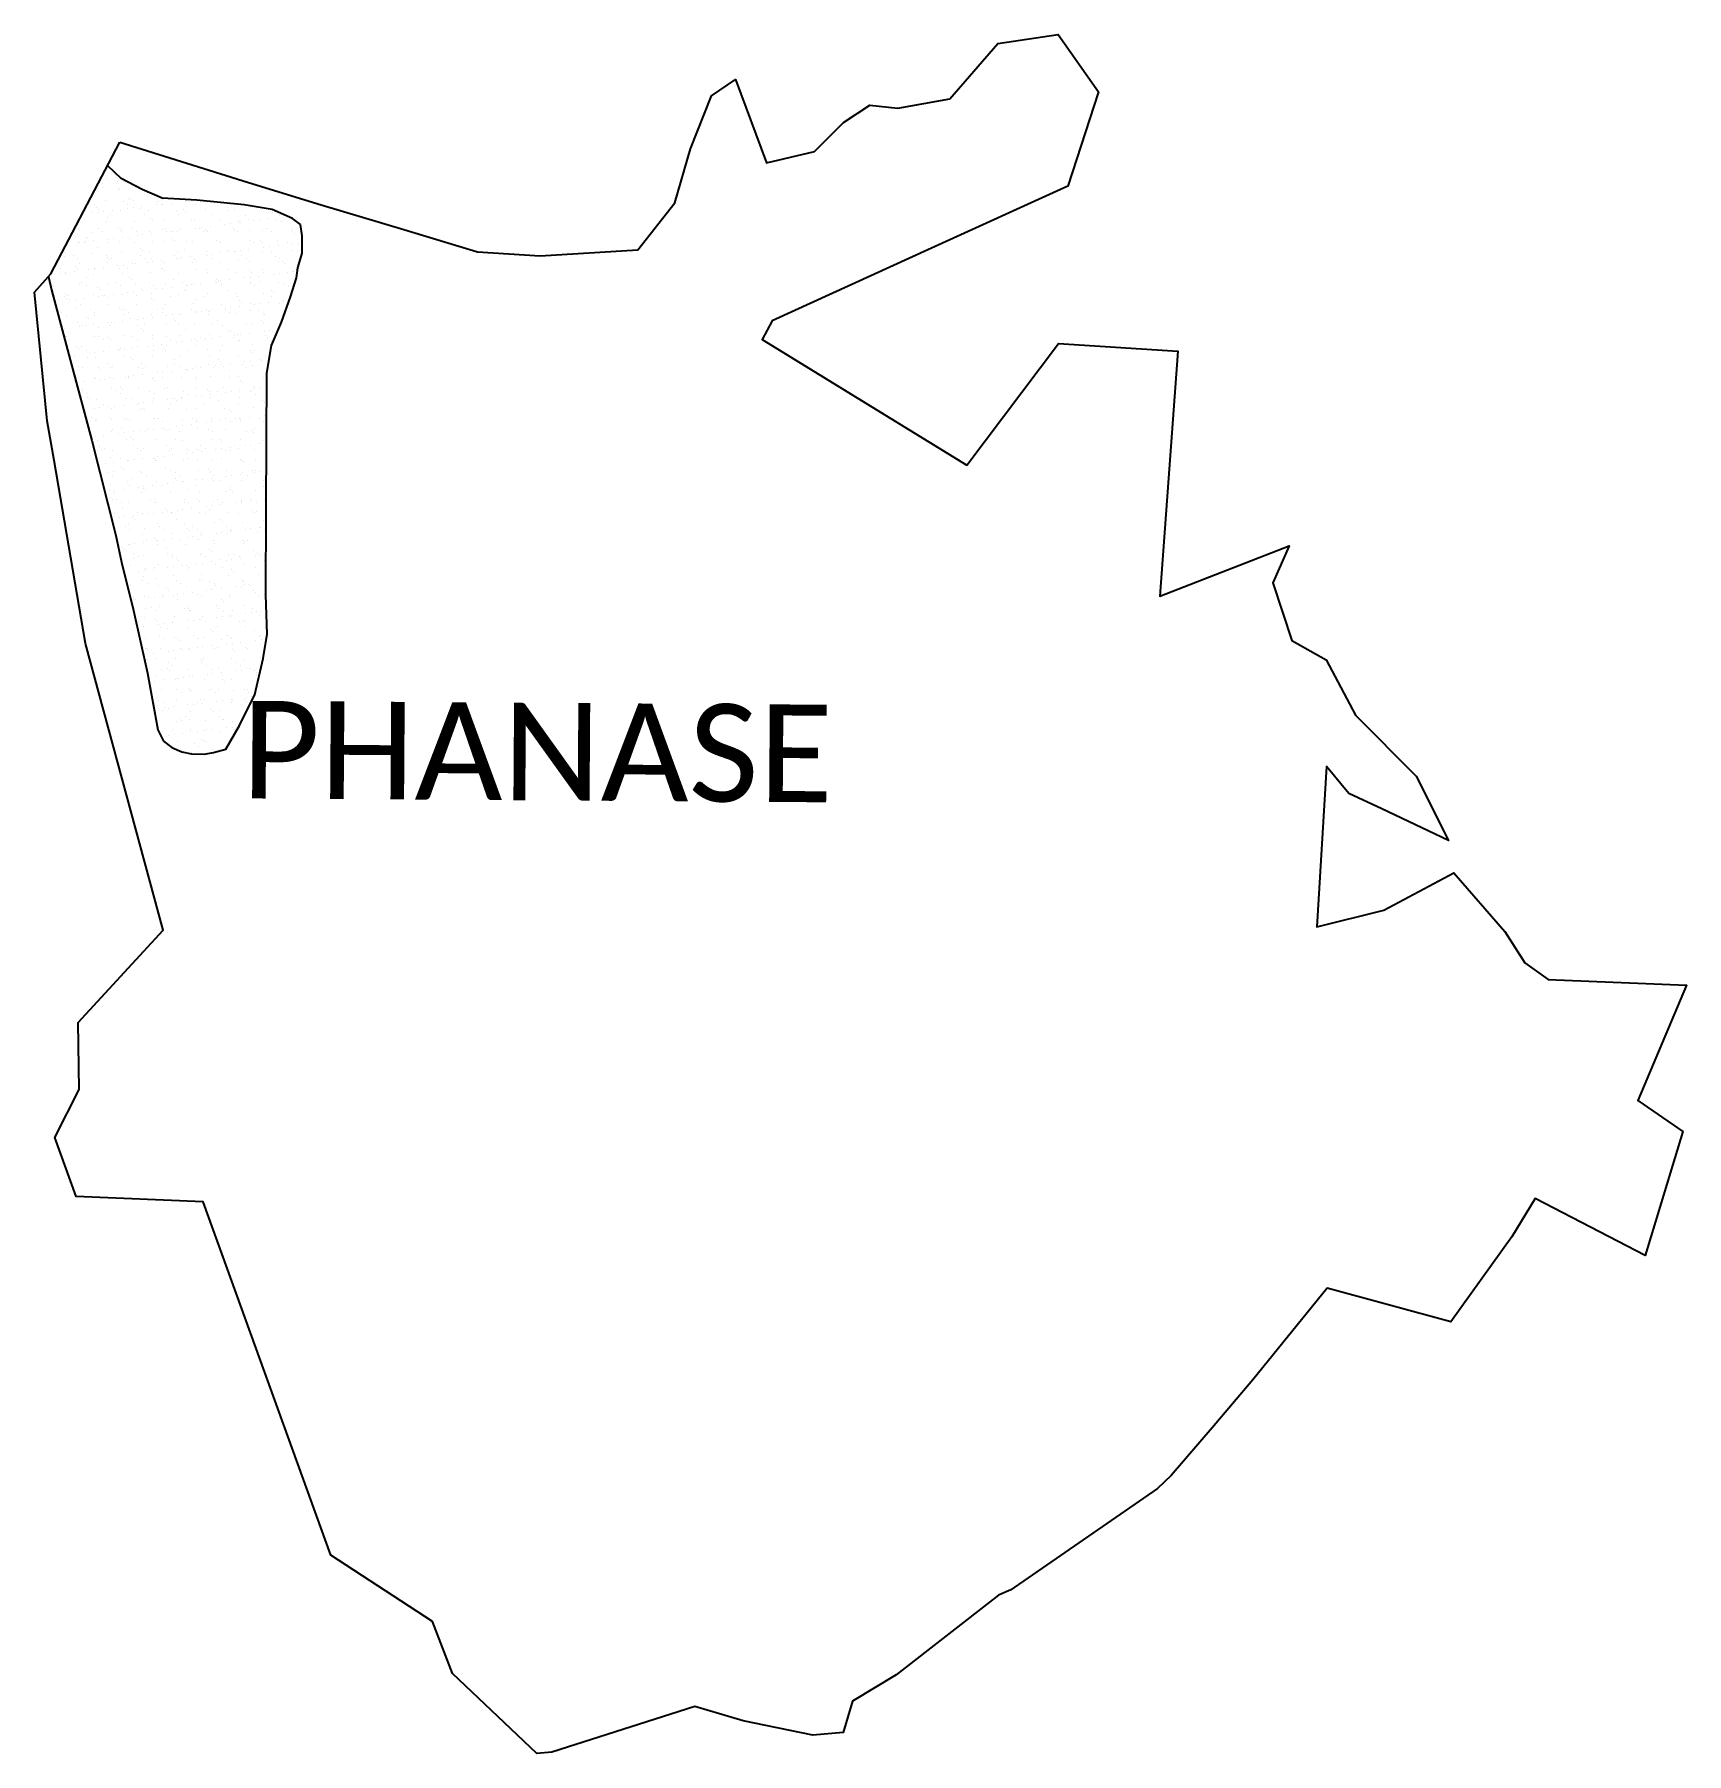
# Model space of a CAD drawing. Header units: metres. Extents: x 324603 to 327658, y 1815493 to 1818672.
import ezdxf

# ---------------------------------------------------------------- set-up
doc = ezdxf.new("R2010")
doc.units = ezdxf.units.M
doc.layers.add('SAND DUNES', color=42, linetype='Continuous')
doc.layers.add('VILLAGE NAME', color=250, linetype='Continuous')

msp = doc.modelspace()

# ---------------------------------------------------------------- texts
at = {"layer": 'VILLAGE NAME', "insert": (324987, 1817439.8), "char_height": 180.345, "attachment_point": 1, "rotation": 359.6139}
msp.add_mtext_dynamic_manual_height_columns('{\\fCalibri|b0|i0|c0|p34;PHANASE}', width=1779.605, gutter_width=901.7, heights=[0], dxfattribs=at)
msp.add_mtext_dynamic_manual_height_columns('{\\fCalibri|b0|i0|c0|p34;PHANASE}', width=1779.605, gutter_width=901.7, heights=[0], dxfattribs=at)

# ---------------------------------------------------------------- linework, layer by layer
at = {"color": 3}
msp.add_lwpolyline([(324761.1, 1818472.8), (324999.2, 1818398.2), (325133.7, 1818357), (325286.2, 1818311.1), (325422.9, 1818269.9), (325538.3, 1818262.7), (325719.3, 1818273.7), (325787.5, 1818360.6), (325816.3, 1818460.4), (325855.6, 1818558.3), (325899.4, 1818588.5), (325957.3, 1818434.2), (326045.6, 1818455.3), (326099.3, 1818508.8), (326147.9, 1818541.2), (326199.8, 1818535.3), (326296.2, 1818552.9), (326384.9, 1818655.1), (326496.2, 1818671.8), (326570.7, 1818565.5), (326514.1, 1818391.4), (326262.3, 1818276.7), (325967.6, 1818142.5), (325949, 1818107.8), (326327.6, 1817875.2), (326496.6, 1818100.5), (326717.8, 1818086.4), (326684.3, 1817633.5), (326923.2, 1817726.4), (326893.1, 1817657.9), (326928.2, 1817551.4), (326991.9, 1817515.6), (327045.9, 1817413.2), (327158.4, 1817300.3), (327217.7, 1817181.8), (327094.5, 1817239.9), (327033.9, 1817268.6), (326992.5, 1817318.4), (326974.2, 1817022.1), (327098.1, 1817052.7), (327227.5, 1817122), (327322.1, 1817013.2), (327358.8, 1816955.1), (327402, 1816924.8), (327658.2, 1816914.1), (327568.2, 1816700.7), (327651.2, 1816643.8), (327581.6, 1816414.5), (327378.4, 1816520), (327334.8, 1816449.1), (327222.3, 1816291.6), (326993.6, 1816354.1), (326856.1, 1816184.2), (326780.7, 1816095.9), (326705.2, 1816007.6), (326679.6, 1815983.8), (326414.9, 1815800.4), (326408.7, 1815796.1), (326385.9, 1815786.2), (326196.6, 1815639.2), (326116.3, 1815590.2), (326098.5, 1815532.3), (326042.9, 1815527.5), (325914.1, 1815554.2), (325824.7, 1815580.4), (325560, 1815496.1), (325532.2, 1815493.4), (325376.2, 1815641.6), (325339.2, 1815738), (325151.2, 1815860.1), (324915.6, 1816513.8), (324680.7, 1816523.5), (324641.2, 1816632.2), (324686.1, 1816721), (324684.3, 1816845), (324841.4, 1817015.8), (324697.7, 1817546), (324639.7, 1817883.8), (324627, 1817957.4), (324603.4, 1818195), (324634, 1818228.9), (324761.1, 1818472.8)], dxfattribs=at)
at = {"layer": 'SAND DUNES'}
for p, q in [((324739, 1818429), (324738.5, 1818429.4)), ((324764.1, 1818405.2), (324739, 1818429)), ((324802.7, 1818384.9), (324764.1, 1818405.2)), ((324839.7, 1818369.3), (324802.7, 1818384.9)), ((324904, 1818365.2), (324839.7, 1818369.3)), ((324991.4, 1818356.6), (324904, 1818365.2)), ((325042.8, 1818348.3), (324991.4, 1818356.6)), ((325080.8, 1818331.5), (325042.8, 1818348.3)), ((325095.4, 1818320.6), (325080.8, 1818331.5)), ((325098.5, 1818299.4), (325095.4, 1818320.6)), ((325098.3, 1818267.2), (325098.5, 1818299.4)), ((325090.7, 1818240.4), (325098.3, 1818267.2)), ((324629.5, 1818223.9), (324635, 1818199.6)), ((325088.1, 1818221.7), (325090.7, 1818240.4)), ((324635, 1818199.6), (324669.7, 1818070.1)), ((325077.1, 1818186.4), (325088.1, 1818221.7)), ((325060.5, 1818140.1), (325077.1, 1818186.4)), ((325041.9, 1818096.8), (325060.5, 1818140.1)), ((325033, 1818045.5), (325041.9, 1818096.8)), ((324669.7, 1818070.1), (324709.8, 1817921.1)), ((325032, 1817793.4), (325033, 1818045.5)), ((324709.8, 1817921.1), (324754.1, 1817745.6)), ((325031.5, 1817635.7), (325032, 1817793.4)), ((324754.1, 1817745.6), (324764.4, 1817695.9)), ((324764.4, 1817695.9), (324786.5, 1817606.9)), ((325033.9, 1817563), (325031.5, 1817635.7)), ((324786.5, 1817606.9), (324812.4, 1817491.2)), ((325026.3, 1817517.9), (325033.9, 1817563)), ((325010.9, 1817451.6), (325026.3, 1817517.9)), ((324812.4, 1817491.2), (324831.6, 1817386)), ((324982.8, 1817394.1), (325010.9, 1817451.6)), ((324831.6, 1817386), (324842, 1817364.9)), ((324842, 1817364.9), (324857.6, 1817353.3)), ((324957.1, 1817350.6), (324982.8, 1817394.1)), ((324857.6, 1817353.3), (324876, 1817345.3)), ((324876, 1817345.3), (324894.2, 1817342)), ((324894.2, 1817342), (324917.5, 1817340.9)), ((324917.5, 1817340.9), (324934.4, 1817344)), ((324934.4, 1817344), (324957.1, 1817350.6))]:
    msp.add_line(p, q, dxfattribs=at)
at = {"layer": 'SAND DUNES', "linetype": 'Continuous'}
for p, q in [((324728.5, 1818388.9), (324728.5, 1818388.9)), ((324730.2, 1818395.7), (324730.2, 1818395.7)), ((324734.7, 1818403.4), (324734.7, 1818403.4)), ((324737.1, 1818407.1), (324737.1, 1818407.1)), ((324740.8, 1818403.7), (324740.8, 1818403.7)), ((324752.2, 1818413.6), (324752.2, 1818413.6)), ((324757.4, 1818399.2), (324757.4, 1818399.2)), ((324758.1, 1818387.6), (324758.1, 1818387.6)), ((324760.6, 1818408.2), (324760.6, 1818408.2)), ((324761.6, 1818384.5), (324761.6, 1818384.5)), ((324767.8, 1818400.5), (324767.8, 1818400.5)), ((324790.8, 1818388.6), (324790.8, 1818388.6)), ((324705.7, 1818363.6), (324705.7, 1818363.6)), ((324714.1, 1818358.2), (324714.1, 1818358.2)), ((324717.7, 1818352.1), (324717.7, 1818352.1)), ((324735.7, 1818364.8), (324735.7, 1818364.8)), ((324768, 1818363.4), (324768, 1818363.4)), ((324776.4, 1818358), (324776.4, 1818358)), ((324777.9, 1818369.3), (324777.9, 1818369.3)), ((324781.6, 1818365.9), (324781.6, 1818365.9)), ((324786, 1818351), (324786, 1818351)), ((324786.9, 1818364.3), (324786.9, 1818364.3)), ((324802.3, 1818353.1), (324802.3, 1818353.1)), ((324829.5, 1818356.5), (324829.5, 1818356.5)), ((324830.3, 1818363.2), (324830.3, 1818363.2)), ((324838.7, 1818357.7), (324838.7, 1818357.7)), ((324839.9, 1818357.8), (324839.9, 1818357.8)), ((324840.9, 1818366), (324840.9, 1818366)), ((324856.2, 1818359.8), (324856.2, 1818359.8)), ((324859.1, 1818367.1), (324859.1, 1818367.1)), ((324883.3, 1818363.3), (324883.3, 1818363.3)), ((324892.6, 1818362.9), (324892.6, 1818362.9)), ((324893.8, 1818364.6), (324893.8, 1818364.6)), ((324901, 1818357.5), (324901, 1818357.5)), ((324963.3, 1818357.3), (324963.3, 1818357.3)), ((324694.5, 1818339.5), (324694.5, 1818339.5)), ((324708.7, 1818344.3), (324708.7, 1818344.3)), ((324721.3, 1818348.7), (324721.3, 1818348.7)), ((324721.7, 1818342.9), (324721.7, 1818342.9)), ((324732.1, 1818344.2), (324732.1, 1818344.2)), ((324736.8, 1818326.3), (324736.8, 1818326.3)), ((324738.6, 1818332.6), (324738.6, 1818332.6)), ((324744.4, 1818338.7), (324744.4, 1818338.7)), ((324748.4, 1818346.3), (324748.4, 1818346.3)), ((324762.7, 1818345.9), (324762.7, 1818345.9)), ((324775.6, 1818349.7), (324775.6, 1818349.7)), ((324787.9, 1818325.8), (324787.9, 1818325.8)), ((324798.9, 1818349.8), (324798.9, 1818349.8)), ((324806.7, 1818338.5), (324806.7, 1818338.5)), ((324815, 1818346.3), (324815, 1818346.3)), ((324818.7, 1818331.5), (324818.7, 1818331.5)), ((324822.3, 1818328.1), (324822.3, 1818328.1)), ((324842, 1818327.4), (324842, 1818327.4)), ((324866.2, 1818345.8), (324866.2, 1818345.8)), ((324869, 1818338.2), (324869, 1818338.2)), ((324878.9, 1818348.7), (324878.9, 1818348.7)), ((324882.6, 1818345.3), (324882.6, 1818345.3)), ((324894.3, 1818327.8), (324894.3, 1818327.8)), ((324899.9, 1818329.3), (324899.9, 1818329.3)), ((324920.2, 1818347.4), (324920.2, 1818347.4)), ((324931.2, 1818338), (324931.2, 1818338)), ((324945.5, 1818327.3), (324945.5, 1818327.3)), ((324955.4, 1818320.6), (324955.4, 1818320.6)), ((324960.1, 1818346.5), (324960.1, 1818346.5)), ((324965.8, 1818321.9), (324965.8, 1818321.9)), ((324972.6, 1818347.8), (324972.6, 1818347.8)), ((324979.9, 1818328.1), (324979.9, 1818328.1)), ((324982.1, 1818323.9), (324982.1, 1818323.9)), ((324983.6, 1818324.7), (324983.6, 1818324.7)), ((324993.5, 1818337.8), (324993.5, 1818337.8)), ((324999.5, 1818328.9), (324999.5, 1818328.9)), ((325009.2, 1818327.4), (325009.2, 1818327.4)), ((325019.7, 1818328.7), (325019.7, 1818328.7)), ((325023.7, 1818347.3), (325023.7, 1818347.3)), ((325035.9, 1818330.7), (325035.9, 1818330.7)), ((325040.1, 1818345.3), (325040.1, 1818345.3)), ((325043.8, 1818341.9), (325043.8, 1818341.9)), ((325051.9, 1818329.3), (325051.9, 1818329.3)), ((325055.8, 1818337.5), (325055.8, 1818337.5)), ((325061.1, 1818325.9), (325061.1, 1818325.9)), ((325063.1, 1818334.2), (325063.1, 1818334.2)), ((324685.5, 1818287.4), (324685.5, 1818287.4)), ((324686, 1818286.7), (324686, 1818286.7)), ((324696.4, 1818288), (324696.4, 1818288)), ((324698, 1818288.8), (324698, 1818288.8)), ((324698.2, 1818297.1), (324698.2, 1818297.1)), ((324701.9, 1818293.7), (324701.9, 1818293.7)), ((324709.7, 1818305.8), (324709.7, 1818305.8)), ((324712.7, 1818290), (324712.7, 1818290)), ((324721.6, 1818313.5), (324721.6, 1818313.5)), ((324730, 1818308.1), (324730, 1818308.1)), ((324737.8, 1818287.8), (324737.8, 1818287.8)), ((324739.9, 1818293.4), (324739.9, 1818293.4)), ((324750.3, 1818294.8), (324750.3, 1818294.8)), ((324758.4, 1818314.3), (324758.4, 1818314.3)), ((324760.3, 1818288.5), (324760.3, 1818288.5)), ((324762.1, 1818310.9), (324762.1, 1818310.9)), ((324763.7, 1818307.4), (324763.7, 1818307.4)), ((324766.6, 1818296.8), (324766.6, 1818296.8)), ((324779.4, 1818294.8), (324779.4, 1818294.8)), ((324783.9, 1818313.2), (324783.9, 1818313.2)), ((324789, 1818287.2), (324789, 1818287.2)), ((324792.3, 1818307.8), (324792.3, 1818307.8)), ((324793.7, 1818300.2), (324793.7, 1818300.2)), ((324804.2, 1818301.5), (324804.2, 1818301.5)), ((324816.1, 1818307.8), (324816.1, 1818307.8)), ((324820.4, 1818303.6), (324820.4, 1818303.6)), ((324822.5, 1818288.3), (324822.5, 1818288.3)), ((324839.6, 1818312), (324839.6, 1818312)), ((324843, 1818288.9), (324843, 1818288.9)), ((324846.2, 1818313), (324846.2, 1818313)), ((324847.6, 1818307), (324847.6, 1818307)), ((324854.6, 1818307.6), (324854.6, 1818307.6)), ((324858, 1818308.3), (324858, 1818308.3)), ((324859.4, 1818293.7), (324859.4, 1818293.7)), ((324863.1, 1818290.3), (324863.1, 1818290.3)), ((324867.2, 1818307.2), (324867.2, 1818307.2)), ((324874.3, 1818310.4), (324874.3, 1818310.4)), ((324884.8, 1818288.1), (324884.8, 1818288.1)), ((324895.4, 1818289.2), (324895.4, 1818289.2)), ((324901.5, 1818313.8), (324901.5, 1818313.8)), ((324908.5, 1818312.8), (324908.5, 1818312.8)), ((324911.9, 1818315.1), (324911.9, 1818315.1)), ((324916.9, 1818307.3), (324916.9, 1818307.3)), ((324919.7, 1818310.9), (324919.7, 1818310.9)), ((324921.3, 1818308.9), (324921.3, 1818308.9)), ((324923.3, 1818307.5), (324923.3, 1818307.5)), ((324928.2, 1818317.2), (324928.2, 1818317.2)), ((324940.6, 1818291.5), (324940.6, 1818291.5)), ((324946.5, 1818288.7), (324946.5, 1818288.7)), ((324947.1, 1818287.8), (324947.1, 1818287.8)), ((324970.7, 1818312.5), (324970.7, 1818312.5)), ((324973.6, 1818309.3), (324973.6, 1818309.3)), ((324979.1, 1818307.1), (324979.1, 1818307.1)), ((325000.6, 1818290.4), (325000.6, 1818290.4)), ((325000.9, 1818308.7), (325000.9, 1818308.7)), ((325009.4, 1818287.6), (325009.4, 1818287.6)), ((325020.7, 1818290.3), (325020.7, 1818290.3)), ((325024.3, 1818286.9), (325024.3, 1818286.9)), ((325024.8, 1818308.7), (325024.8, 1818308.7)), ((325033, 1818312.3), (325033, 1818312.3)), ((325041.4, 1818306.9), (325041.4, 1818306.9)), ((325052.9, 1818290.7), (325052.9, 1818290.7)), ((325071.7, 1818287.3), (325071.7, 1818287.3)), ((325078.8, 1818310.4), (325078.8, 1818310.4)), ((325080.9, 1818307.5), (325080.9, 1818307.5)), ((325084.6, 1818304.1), (325084.6, 1818304.1)), ((325095.3, 1818312), (325095.3, 1818312)), ((324659, 1818260.4), (324659, 1818260.4)), ((324659.6, 1818267.8), (324659.6, 1818267.8)), ((324675.2, 1818263.5), (324675.2, 1818263.5)), ((324683.6, 1818258.1), (324683.6, 1818258.1)), ((324710.7, 1818267.2), (324710.7, 1818267.2)), ((324719.2, 1818277.6), (324719.2, 1818277.6)), ((324737.5, 1818263.3), (324737.5, 1818263.3)), ((324739, 1818259.3), (324739, 1818259.3)), ((324742.7, 1818255.9), (324742.7, 1818255.9)), ((324745.9, 1818257.9), (324745.9, 1818257.9)), ((324764.8, 1818268.9), (324764.8, 1818268.9)), ((324799.2, 1818276.5), (324799.2, 1818276.5)), ((324799.8, 1818263.1), (324799.8, 1818263.1)), ((324802.9, 1818273.1), (324802.9, 1818273.1)), ((324808.2, 1818257.6), (324808.2, 1818257.6)), ((324817.1, 1818269.2), (324817.1, 1818269.2)), ((324820.2, 1818257), (324820.2, 1818257)), ((324862, 1818262.8), (324862, 1818262.8)), ((324865.8, 1818257.6), (324865.8, 1818257.6)), ((324868.3, 1818268.7), (324868.3, 1818268.7)), ((324870.4, 1818257.4), (324870.4, 1818257.4)), ((324876.2, 1818258.9), (324876.2, 1818258.9)), ((324880.4, 1818274.3), (324880.4, 1818274.3)), ((324892.5, 1818260.9), (324892.5, 1818260.9)), ((324900.2, 1818255.9), (324900.2, 1818255.9)), ((324919.7, 1818264.3), (324919.7, 1818264.3)), ((324922.3, 1818270.3), (324922.3, 1818270.3)), ((324924.3, 1818262.6), (324924.3, 1818262.6)), ((324930.1, 1818265.7), (324930.1, 1818265.7)), ((324932.7, 1818257.2), (324932.7, 1818257.2)), ((324946.3, 1818267.7), (324946.3, 1818267.7)), ((324960.4, 1818273.1), (324960.4, 1818273.1)), ((324964.1, 1818269.7), (324964.1, 1818269.7)), ((324973.5, 1818271.1), (324973.5, 1818271.1)), ((324974.7, 1818270.7), (324974.7, 1818270.7)), ((324984, 1818272.4), (324984, 1818272.4)), ((324986.6, 1818262.3), (324986.6, 1818262.3)), ((324995, 1818256.9), (324995, 1818256.9)), ((325000.2, 1818274.5), (325000.2, 1818274.5)), ((325025.8, 1818270.2), (325025.8, 1818270.2)), ((325027.4, 1818277.9), (325027.4, 1818277.9)), ((325037.8, 1818279.2), (325037.8, 1818279.2)), ((325041.6, 1818270.9), (325041.6, 1818270.9)), ((325048.9, 1818262.1), (325048.9, 1818262.1)), ((325054.1, 1818281.3), (325054.1, 1818281.3)), ((325057.3, 1818256.7), (325057.3, 1818256.7)), ((325079.8, 1818271.8), (325079.8, 1818271.8)), ((325081.3, 1818284.7), (325081.3, 1818284.7)), ((325091.7, 1818286), (325091.7, 1818286)), ((324650.3, 1818230.4), (324650.3, 1818230.4)), ((324651.6, 1818238.8), (324651.6, 1818238.8)), ((324660.6, 1818229.2), (324660.6, 1818229.2)), ((324660.7, 1818231.7), (324660.7, 1818231.7)), ((324677, 1818233.8), (324677, 1818233.8)), ((324678.8, 1818242.1), (324678.8, 1818242.1)), ((324682.5, 1818238.7), (324682.5, 1818238.7)), ((324686.5, 1818248.8), (324686.5, 1818248.8)), ((324704.2, 1818237.2), (324704.2, 1818237.2)), ((324711.8, 1818228.7), (324711.8, 1818228.7)), ((324713.9, 1818238.6), (324713.9, 1818238.6)), ((324714.6, 1818238.5), (324714.6, 1818238.5)), ((324730.9, 1818240.6), (324730.9, 1818240.6)), ((324738.9, 1818249.2), (324738.9, 1818249.2)), ((324758, 1818244), (324758, 1818244)), ((324760, 1818239.8), (324760, 1818239.8)), ((324765.8, 1818230.3), (324765.8, 1818230.3)), ((324768.5, 1818245.3), (324768.5, 1818245.3)), ((324776.1, 1818238.4), (324776.1, 1818238.4)), ((324784.7, 1818247.4), (324784.7, 1818247.4)), ((324790, 1818248.7), (324790, 1818248.7)), ((324811.9, 1818250.8), (324811.9, 1818250.8)), ((324818.2, 1818230.7), (324818.2, 1818230.7)), ((324822.3, 1818252.1), (324822.3, 1818252.1)), ((324838.4, 1818238.1), (324838.4, 1818238.1)), ((324838.6, 1818254.1), (324838.6, 1818254.1)), ((324840, 1818238.7), (324840, 1818238.7)), ((324843.7, 1818235.3), (324843.7, 1818235.3)), ((324844.1, 1818250.3), (324844.1, 1818250.3)), ((324869.3, 1818230.2), (324869.3, 1818230.2)), ((324896.4, 1818250.7), (324896.4, 1818250.7)), ((324900.7, 1818237.9), (324900.7, 1818237.9)), ((324903.9, 1818252.5), (324903.9, 1818252.5)), ((324921.2, 1818236.5), (324921.2, 1818236.5)), ((324923.3, 1818231.8), (324923.3, 1818231.8)), ((324947.6, 1818250.2), (324947.6, 1818250.2)), ((324963, 1818237.7), (324963, 1818237.7)), ((324975.7, 1818232.2), (324975.7, 1818232.2)), ((324981.4, 1818253.7), (324981.4, 1818253.7)), ((325001.2, 1818235.3), (325001.2, 1818235.3)), ((325001.6, 1818251.8), (325001.6, 1818251.8)), ((325004.9, 1818231.9), (325004.9, 1818231.9)), ((325018.4, 1818225), (325018.4, 1818225)), ((325025.3, 1818237.4), (325025.3, 1818237.4)), ((325026.9, 1818231.6), (325026.9, 1818231.6)), ((325045.6, 1818228.5), (325045.6, 1818228.5)), ((325054, 1818252.2), (325054, 1818252.2)), ((325056, 1818229.8), (325056, 1818229.8)), ((325061.4, 1818252.5), (325061.4, 1818252.5)), ((325065.1, 1818249.1), (325065.1, 1818249.1)), ((325072.3, 1818231.8), (325072.3, 1818231.8)), ((325080.9, 1818233.3), (325080.9, 1818233.3)), ((325082.4, 1818233.1), (325082.4, 1818233.1)), ((325087.5, 1818237.2), (325087.5, 1818237.2)), ((324633.5, 1818208.7), (324633.5, 1818208.7)), ((324637.2, 1818208.2), (324637.2, 1818208.2)), ((324639.5, 1818205.4), (324639.5, 1818205.4)), ((324687.6, 1818210.3), (324687.6, 1818210.3)), ((324691.1, 1818213.4), (324691.1, 1818213.4)), ((324699.5, 1818207.9), (324699.5, 1818207.9)), ((324699.8, 1818222.6), (324699.8, 1818222.6)), ((324719.6, 1818204.3), (324719.6, 1818204.3)), ((324723.2, 1818200.9), (324723.2, 1818200.9)), ((324739.9, 1818210.7), (324739.9, 1818210.7)), ((324753.3, 1818213.1), (324753.3, 1818213.1)), ((324761.8, 1818207.7), (324761.8, 1818207.7)), ((324766.8, 1818191.8), (324766.8, 1818191.8)), ((324776.2, 1818194.5), (324776.2, 1818194.5)), ((324779.8, 1818221.5), (324779.8, 1818221.5)), ((324783.5, 1818218.1), (324783.5, 1818218.1)), ((324786.6, 1818195.8), (324786.6, 1818195.8)), ((324791.1, 1818210.1), (324791.1, 1818210.1)), ((324800.8, 1818202), (324800.8, 1818202)), ((324802.9, 1818197.9), (324802.9, 1818197.9)), ((324815.6, 1818212.9), (324815.6, 1818212.9)), ((324819.2, 1818192.1), (324819.2, 1818192.1)), ((324824, 1818207.5), (324824, 1818207.5)), ((324830.1, 1818201.3), (324830.1, 1818201.3)), ((324840.5, 1818202.6), (324840.5, 1818202.6)), ((324845.1, 1818211.8), (324845.1, 1818211.8)), ((324856.8, 1818204.7), (324856.8, 1818204.7)), ((324861, 1818219.2), (324861, 1818219.2)), ((324870.4, 1818191.6), (324870.4, 1818191.6)), ((324877.9, 1818212.7), (324877.9, 1818212.7)), ((324880.8, 1818200.9), (324880.8, 1818200.9)), ((324883.9, 1818208.1), (324883.9, 1818208.1)), ((324884.5, 1818197.5), (324884.5, 1818197.5)), ((324886.3, 1818207.2), (324886.3, 1818207.2)), ((324894.4, 1818209.4), (324894.4, 1818209.4)), ((324897.5, 1818212.2), (324897.5, 1818212.2)), ((324910.6, 1818211.5), (324910.6, 1818211.5)), ((324924.4, 1818193.3), (324924.4, 1818193.3)), ((324937.8, 1818214.9), (324937.8, 1818214.9)), ((324940.2, 1818212.4), (324940.2, 1818212.4)), ((324941, 1818218.1), (324941, 1818218.1)), ((324944.7, 1818214.7), (324944.7, 1818214.7)), ((324948.2, 1818216.2), (324948.2, 1818216.2)), ((324948.6, 1818211.6), (324948.6, 1818211.6)), ((324948.6, 1818207), (324948.6, 1818207)), ((324962, 1818198.7), (324962, 1818198.7)), ((324964.5, 1818218.2), (324964.5, 1818218.2)), ((324976.7, 1818193.6), (324976.7, 1818193.6)), ((324991.7, 1818221.7), (324991.7, 1818221.7)), ((325002.1, 1818223), (325002.1, 1818223)), ((325002.5, 1818212.2), (325002.5, 1818212.2)), ((325002.6, 1818213.3), (325002.6, 1818213.3)), ((325010.9, 1818206.8), (325010.9, 1818206.8)), ((325022.2, 1818215.9), (325022.2, 1818215.9)), ((325027.9, 1818193.1), (325027.9, 1818193.1)), ((325042, 1818197.5), (325042, 1818197.5)), ((325045.7, 1818194.1), (325045.7, 1818194.1)), ((325055, 1818213.6), (325055, 1818213.6)), ((325064.8, 1818211.9), (325064.8, 1818211.9)), ((325073.2, 1818206.5), (325073.2, 1818206.5)), ((324641.3, 1818177.5), (324641.3, 1818177.5)), ((324659.3, 1818187), (324659.3, 1818187)), ((324661.7, 1818190.7), (324661.7, 1818190.7)), ((324663, 1818183.6), (324663, 1818183.6)), ((324667.4, 1818188.7), (324667.4, 1818188.7)), ((324668.4, 1818181), (324668.4, 1818181)), ((324678.9, 1818182.3), (324678.9, 1818182.3)), ((324680.3, 1818167.6), (324680.3, 1818167.6)), ((324688.6, 1818171.8), (324688.6, 1818171.8)), ((324695.1, 1818184.3), (324695.1, 1818184.3)), ((324706.9, 1818163.2), (324706.9, 1818163.2)), ((324712.8, 1818190.1), (324712.8, 1818190.1)), ((324722.3, 1818187.7), (324722.3, 1818187.7)), ((324729.7, 1818188.4), (324729.7, 1818188.4)), ((324732.7, 1818189.1), (324732.7, 1818189.1)), ((324740.5, 1818184.8), (324740.5, 1818184.8)), ((324741, 1818172.1), (324741, 1818172.1)), ((324749, 1818191.1), (324749, 1818191.1)), ((324760.3, 1818166.5), (324760.3, 1818166.5)), ((324764, 1818163.1), (324764, 1818163.1)), ((324769.2, 1818163), (324769.2, 1818163)), ((324792, 1818188.2), (324792, 1818188.2)), ((324792.1, 1818171.6), (324792.1, 1818171.6)), ((324820.6, 1818183.7), (324820.6, 1818183.7)), ((324824.2, 1818180.3), (324824.2, 1818180.3)), ((324831.5, 1818162.7), (324831.5, 1818162.7)), ((324841.5, 1818164.2), (324841.5, 1818164.2)), ((324846.1, 1818173.2), (324846.1, 1818173.2)), ((324854.3, 1818188), (324854.3, 1818188)), ((324893.8, 1818162.5), (324893.8, 1818162.5)), ((324898.5, 1818173.6), (324898.5, 1818173.6)), ((324901.8, 1818181.5), (324901.8, 1818181.5)), ((324912.5, 1818160), (324912.5, 1818160)), ((324916.6, 1818187.7), (324916.6, 1818187.7)), ((324921.6, 1818163.1), (324921.6, 1818163.1)), ((324925.2, 1818159.7), (324925.2, 1818159.7)), ((324928.8, 1818162), (324928.8, 1818162)), ((324949.7, 1818173.1), (324949.7, 1818173.1)), ((324956, 1818165.4), (324956, 1818165.4)), ((324956.1, 1818162.2), (324956.1, 1818162.2)), ((324966.4, 1818166.7), (324966.4, 1818166.7)), ((324978.9, 1818187.5), (324978.9, 1818187.5)), ((324981.8, 1818180.3), (324981.8, 1818180.3)), ((324982.7, 1818168.8), (324982.7, 1818168.8)), ((324985.5, 1818176.9), (324985.5, 1818176.9)), ((325002.8, 1818160.9), (325002.8, 1818160.9)), ((325003.7, 1818174.7), (325003.7, 1818174.7)), ((325009.9, 1818172.2), (325009.9, 1818172.2)), ((325018.3, 1818162), (325018.3, 1818162)), ((325020.3, 1818173.5), (325020.3, 1818173.5)), ((325036.5, 1818175.6), (325036.5, 1818175.6)), ((325041.1, 1818187.2), (325041.1, 1818187.2)), ((325056, 1818175.1), (325056, 1818175.1)), ((325063, 1818178.1), (325063, 1818178.1)), ((325063.7, 1818179), (325063.7, 1818179)), ((325074.1, 1818180.3), (325074.1, 1818180.3)), ((324653.1, 1818158), (324653.1, 1818158)), ((324659.4, 1818128.1), (324659.4, 1818128.1)), ((324662.7, 1818152.1), (324662.7, 1818152.1)), ((324683.3, 1818138.5), (324683.3, 1818138.5)), ((324686.6, 1818131.5), (324686.6, 1818131.5)), ((324689.6, 1818133.2), (324689.6, 1818133.2)), ((324697, 1818132.8), (324697, 1818132.8)), ((324700.1, 1818149.3), (324700.1, 1818149.3)), ((324703.8, 1818145.9), (324703.8, 1818145.9)), ((324713.3, 1818134.9), (324713.3, 1818134.9)), ((324713.9, 1818151.6), (324713.9, 1818151.6)), ((324715.3, 1818157.8), (324715.3, 1818157.8)), ((324721.1, 1818129.8), (324721.1, 1818129.8)), ((324740.5, 1818138.3), (324740.5, 1818138.3)), ((324742, 1818133.6), (324742, 1818133.6)), ((324745.6, 1818138.3), (324745.6, 1818138.3)), ((324750.9, 1818139.6), (324750.9, 1818139.6)), ((324767.2, 1818141.7), (324767.2, 1818141.7)), ((324767.9, 1818153.2), (324767.9, 1818153.2)), ((324777.6, 1818157.5), (324777.6, 1818157.5)), ((324781.3, 1818147), (324781.3, 1818147)), ((324793.2, 1818133.1), (324793.2, 1818133.1)), ((324794.4, 1818145.1), (324794.4, 1818145.1)), ((324801.1, 1818128.7), (324801.1, 1818128.7)), ((324804.8, 1818146.4), (324804.8, 1818146.4)), ((324807.9, 1818138), (324807.9, 1818138)), ((324820.2, 1818153.6), (324820.2, 1818153.6)), ((324821, 1818148.4), (324821, 1818148.4)), ((324839.9, 1818157.3), (324839.9, 1818157.3)), ((324847.2, 1818134.7), (324847.2, 1818134.7)), ((324848.2, 1818151.9), (324848.2, 1818151.9)), ((324858.7, 1818153.2), (324858.7, 1818153.2)), ((324861.3, 1818145.9), (324861.3, 1818145.9)), ((324865, 1818142.5), (324865, 1818142.5)), ((324870.2, 1818137.8), (324870.2, 1818137.8)), ((324871.4, 1818153.1), (324871.4, 1818153.1)), ((324874.9, 1818155.2), (324874.9, 1818155.2)), ((324899.5, 1818135.1), (324899.5, 1818135.1)), ((324902.1, 1818158.6), (324902.1, 1818158.6)), ((324902.2, 1818157.1), (324902.2, 1818157.1)), ((324925.4, 1818154.7), (324925.4, 1818154.7)), ((324932.4, 1818137.5), (324932.4, 1818137.5)), ((324942.5, 1818143.7), (324942.5, 1818143.7)), ((324950.7, 1818134.5), (324950.7, 1818134.5)), ((324964.5, 1818156.8), (324964.5, 1818156.8)), ((324977.8, 1818155.1), (324977.8, 1818155.1)), ((324994.7, 1818137.3), (324994.7, 1818137.3)), ((325004.7, 1818136.2), (325004.7, 1818136.2)), ((325022.6, 1818142.5), (325022.6, 1818142.5)), ((325026.2, 1818139.1), (325026.2, 1818139.1)), ((325026.8, 1818156.6), (325026.8, 1818156.6)), ((325028.9, 1818154.5), (325028.9, 1818154.5)), ((325057, 1818137.1), (325057, 1818137.1)), ((325057.1, 1818136.6), (325057.1, 1818136.6)), ((324660.5, 1818113.3), (324660.5, 1818113.3)), ((324660.9, 1818112.6), (324660.9, 1818112.6)), ((324663.7, 1818113.6), (324663.7, 1818113.6)), ((324668.9, 1818107.8), (324668.9, 1818107.8)), ((324714.9, 1818113), (324714.9, 1818113)), ((324722.8, 1818113), (324722.8, 1818113)), ((324731.2, 1818107.6), (324731.2, 1818107.6)), ((324740.9, 1818111.5), (324740.9, 1818111.5)), ((324744.6, 1818108.1), (324744.6, 1818108.1)), ((324768.9, 1818114.7), (324768.9, 1818114.7)), ((324785.1, 1818112.8), (324785.1, 1818112.8)), ((324793.5, 1818107.4), (324793.5, 1818107.4)), ((324804.8, 1818125.3), (324804.8, 1818125.3)), ((324821.3, 1818115.1), (324821.3, 1818115.1)), ((324822.1, 1818109.2), (324822.1, 1818109.2)), ((324822.9, 1818096.9), (324822.9, 1818096.9)), ((324839.2, 1818099), (324839.2, 1818099)), ((324847.4, 1818112.5), (324847.4, 1818112.5)), ((324848.2, 1818096.2), (324848.2, 1818096.2)), ((324855.8, 1818107.1), (324855.8, 1818107.1)), ((324866.4, 1818102.4), (324866.4, 1818102.4)), ((324872.4, 1818114.5), (324872.4, 1818114.5)), ((324876.8, 1818103.7), (324876.8, 1818103.7)), ((324882.3, 1818126.4), (324882.3, 1818126.4)), ((324893.1, 1818105.8), (324893.1, 1818105.8)), ((324900.6, 1818096.5), (324900.6, 1818096.5)), ((324902.1, 1818108.1), (324902.1, 1818108.1)), ((324905.8, 1818104.7), (324905.8, 1818104.7)), ((324909.7, 1818112.3), (324909.7, 1818112.3)), ((324918.1, 1818106.9), (324918.1, 1818106.9)), ((324920.3, 1818109.2), (324920.3, 1818109.2)), ((324926.5, 1818116.2), (324926.5, 1818116.2)), ((324930.7, 1818110.5), (324930.7, 1818110.5)), ((324947, 1818112.5), (324947, 1818112.5)), ((324951.7, 1818096), (324951.7, 1818096)), ((324962.3, 1818125.3), (324962.3, 1818125.3)), ((324966, 1818121.9), (324966, 1818121.9)), ((324971.9, 1818112.1), (324971.9, 1818112.1)), ((324974.1, 1818116), (324974.1, 1818116)), ((324978.8, 1818116.5), (324978.8, 1818116.5)), ((324980.3, 1818106.6), (324980.3, 1818106.6)), ((324983.3, 1818105.9), (324983.3, 1818105.9)), ((324984.6, 1818117.3), (324984.6, 1818117.3)), ((325000.8, 1818119.3), (325000.8, 1818119.3)), ((325005.8, 1818097.6), (325005.8, 1818097.6)), ((325028, 1818122.8), (325028, 1818122.8)), ((325030, 1818116), (325030, 1818116)), ((325034.2, 1818111.8), (325034.2, 1818111.8)), ((325038.4, 1818124.1), (325038.4, 1818124.1)), ((325042.6, 1818106.4), (325042.6, 1818106.4)), ((325043.5, 1818123.1), (325043.5, 1818123.1)), ((324677.6, 1818078.6), (324677.6, 1818078.6)), ((324680.7, 1818094.2), (324680.7, 1818094.2)), ((324684.4, 1818090.8), (324684.4, 1818090.8)), ((324690.7, 1818094.7), (324690.7, 1818094.7)), ((324699.2, 1818088.3), (324699.2, 1818088.3)), ((324701.7, 1818074.8), (324701.7, 1818074.8)), ((324704.8, 1818082), (324704.8, 1818082)), ((324715.2, 1818083.4), (324715.2, 1818083.4)), ((324715.9, 1818074.5), (324715.9, 1818074.5)), ((324731.5, 1818085.4), (324731.5, 1818085.4)), ((324743, 1818095), (324743, 1818095)), ((324758.6, 1818088.8), (324758.6, 1818088.8)), ((324761.5, 1818088.1), (324761.5, 1818088.1)), ((324761.9, 1818092), (324761.9, 1818092)), ((324769.1, 1818090.1), (324769.1, 1818090.1)), ((324770, 1818076.1), (324770, 1818076.1)), ((324781.7, 1818073.7), (324781.7, 1818073.7)), ((324785.3, 1818092.2), (324785.3, 1818092.2)), ((324785.4, 1818070.3), (324785.4, 1818070.3)), ((324794.2, 1818094.5), (324794.2, 1818094.5)), ((324812.5, 1818095.6), (324812.5, 1818095.6)), ((324822.3, 1818076.5), (324822.3, 1818076.5)), ((324823.7, 1818087.8), (324823.7, 1818087.8)), ((324841.9, 1818090.9), (324841.9, 1818090.9)), ((324845.6, 1818087.5), (324845.6, 1818087.5)), ((324862.9, 1818071.4), (324862.9, 1818071.4)), ((324873.5, 1818076), (324873.5, 1818076)), ((324886, 1818087.6), (324886, 1818087.6)), ((324923.1, 1818088.7), (324923.1, 1818088.7)), ((324927.5, 1818077.6), (324927.5, 1818077.6)), ((324942.9, 1818070.3), (324942.9, 1818070.3)), ((324946.6, 1818066.9), (324946.6, 1818066.9)), ((324948.3, 1818087.4), (324948.3, 1818087.4)), ((324979.9, 1818078), (324979.9, 1818078)), ((324992.3, 1818066.5), (324992.3, 1818066.5)), ((325002.7, 1818067.8), (325002.7, 1818067.8)), ((325003.1, 1818087.5), (325003.1, 1818087.5)), ((325006.8, 1818084.1), (325006.8, 1818084.1)), ((325010.6, 1818087.1), (325010.6, 1818087.1)), ((325019, 1818069.9), (325019, 1818069.9)), ((325024.1, 1818068.1), (325024.1, 1818068.1)), ((325031, 1818077.5), (325031, 1818077.5)), ((324676.4, 1818063.1), (324676.4, 1818063.1)), ((324684.8, 1818057.7), (324684.8, 1818057.7)), ((324691.7, 1818056.1), (324691.7, 1818056.1)), ((324715, 1818038.2), (324715, 1818038.2)), ((324717, 1818036), (324717, 1818036)), ((324721.5, 1818056.4), (324721.5, 1818056.4)), ((324722.9, 1818032.6), (324722.9, 1818032.6)), ((324725.1, 1818053.1), (324725.1, 1818053.1)), ((324733.3, 1818033.9), (324733.3, 1818033.9)), ((324738.7, 1818062.8), (324738.7, 1818062.8)), ((324742.4, 1818037), (324742.4, 1818037)), ((324744.1, 1818056.5), (324744.1, 1818056.5)), ((324747.1, 1818057.4), (324747.1, 1818057.4)), ((324749.6, 1818035.9), (324749.6, 1818035.9)), ((324771, 1818037.6), (324771, 1818037.6)), ((324776.8, 1818039.4), (324776.8, 1818039.4)), ((324777.3, 1818037.9), (324777.3, 1818037.9)), ((324787.2, 1818040.7), (324787.2, 1818040.7)), ((324795.2, 1818056), (324795.2, 1818056)), ((324801, 1818062.6), (324801, 1818062.6)), ((324802.7, 1818054.2), (324802.7, 1818054.2)), ((324803.5, 1818042.7), (324803.5, 1818042.7)), ((324809.4, 1818057.2), (324809.4, 1818057.2)), ((324822.5, 1818035.9), (324822.5, 1818035.9)), ((324823.4, 1818038), (324823.4, 1818038)), ((324826.1, 1818032.5), (324826.1, 1818032.5)), ((324830.7, 1818046.2), (324830.7, 1818046.2)), ((324839.6, 1818037.7), (324839.6, 1818037.7)), ((324841.1, 1818047.5), (324841.1, 1818047.5)), ((324849.3, 1818057.6), (324849.3, 1818057.6)), ((324857.4, 1818049.5), (324857.4, 1818049.5)), ((324863.2, 1818062.4), (324863.2, 1818062.4)), ((324871.6, 1818057), (324871.6, 1818057)), ((324874.5, 1818037.4), (324874.5, 1818037.4)), ((324882.7, 1818053.1), (324882.7, 1818053.1)), ((324884.6, 1818052.9), (324884.6, 1818052.9)), ((324886.4, 1818049.7), (324886.4, 1818049.7)), ((324895, 1818054.3), (324895, 1818054.3)), ((324901.6, 1818058), (324901.6, 1818058)), ((324901.9, 1818037.4), (324901.9, 1818037.4)), ((324903.7, 1818033.6), (324903.7, 1818033.6)), ((324911.2, 1818056.3), (324911.2, 1818056.3)), ((324925.5, 1818062.1), (324925.5, 1818062.1)), ((324928.6, 1818039.1), (324928.6, 1818039.1)), ((324933.9, 1818056.7), (324933.9, 1818056.7)), ((324938.4, 1818059.7), (324938.4, 1818059.7)), ((324948.8, 1818061), (324948.8, 1818061)), ((324952.8, 1818057.5), (324952.8, 1818057.5)), ((324963.9, 1818050.9), (324963.9, 1818050.9)), ((324964.2, 1818037.2), (324964.2, 1818037.2)), ((324965.1, 1818063.1), (324965.1, 1818063.1)), ((324980.9, 1818039.5), (324980.9, 1818039.5)), ((324983.7, 1818032.5), (324983.7, 1818032.5)), ((324987.8, 1818061.9), (324987.8, 1818061.9)), ((324996.2, 1818056.5), (324996.2, 1818056.5)), ((325006.8, 1818059.1), (325006.8, 1818059.1)), ((325026.5, 1818037), (325026.5, 1818037)), ((325032.1, 1818038.9), (325032.1, 1818038.9)), ((324692.3, 1818012.9), (324692.3, 1818012.9)), ((324692.8, 1818017.6), (324692.8, 1818017.6)), ((324695.7, 1818029.2), (324695.7, 1818029.2)), ((324700.7, 1818007.5), (324700.7, 1818007.5)), ((324702, 1818001.4), (324702, 1818001.4)), ((324745.1, 1818018), (324745.1, 1818018)), ((324754.5, 1818012.7), (324754.5, 1818012.7)), ((324762.2, 1818018.7), (324762.2, 1818018.7)), ((324762.9, 1818007.3), (324762.9, 1818007.3)), ((324765.9, 1818015.3), (324765.9, 1818015.3)), ((324796.3, 1818017.4), (324796.3, 1818017.4)), ((324816.8, 1818012.4), (324816.8, 1818012.4)), ((324825.2, 1818007), (324825.2, 1818007)), ((324843.4, 1818016.4), (324843.4, 1818016.4)), ((324850.3, 1818019.1), (324850.3, 1818019.1)), ((324879.1, 1818012.2), (324879.1, 1818012.2)), ((324887.5, 1818006.8), (324887.5, 1818006.8)), ((324902.7, 1818019.4), (324902.7, 1818019.4)), ((324902.7, 1818003.5), (324902.7, 1818003.5)), ((324913.1, 1818004.8), (324913.1, 1818004.8)), ((324923.5, 1818015.3), (324923.5, 1818015.3)), ((324927.1, 1818011.9), (324927.1, 1818011.9)), ((324929.4, 1818006.8), (324929.4, 1818006.8)), ((324941.4, 1818012), (324941.4, 1818012)), ((324949.8, 1818006.5), (324949.8, 1818006.5)), ((324953.8, 1818018.9), (324953.8, 1818018.9)), ((324956.6, 1818010.3), (324956.6, 1818010.3)), ((324967, 1818011.6), (324967, 1818011.6)), ((324982, 1818000.9), (324982, 1818000.9)), ((324983.3, 1818013.6), (324983.3, 1818013.6)), ((324987.4, 1818029.1), (324987.4, 1818029.1)), ((325003.7, 1818011.7), (325003.7, 1818011.7)), ((325004.7, 1818013.1), (325004.7, 1818013.1)), ((325007.9, 1818020.5), (325007.9, 1818020.5)), ((325010.5, 1818017), (325010.5, 1818017)), ((325012.1, 1818006.3), (325012.1, 1818006.3)), ((325020.9, 1818018.4), (325020.9, 1818018.4)), ((324697.6, 1817977.7), (324697.6, 1817977.7)), ((324705.7, 1817998), (324705.7, 1817998)), ((324713.9, 1817979.7), (324713.9, 1817979.7)), ((324718, 1817997.4), (324718, 1817997.4)), ((324723, 1817982), (324723, 1817982)), ((324730.9, 1817988), (324730.9, 1817988)), ((324741.1, 1817983.1), (324741.1, 1817983.1)), ((324746.2, 1817979.4), (324746.2, 1817979.4)), ((324751.5, 1817984.4), (324751.5, 1817984.4)), ((324767.8, 1817986.5), (324767.8, 1817986.5)), ((324772.1, 1817999.1), (324772.1, 1817999.1)), ((324783.2, 1817999.2), (324783.2, 1817999.2)), ((324793.2, 1817987.7), (324793.2, 1817987.7)), ((324795, 1817989.9), (324795, 1817989.9)), ((324797.3, 1817978.9), (324797.3, 1817978.9)), ((324803, 1817980.9), (324803, 1817980.9)), ((324805.4, 1817991.2), (324805.4, 1817991.2)), ((324806.7, 1817977.5), (324806.7, 1817977.5)), ((324821.7, 1817993.3), (324821.7, 1817993.3)), ((324824.4, 1817999.4), (324824.4, 1817999.4)), ((324848.8, 1817996.7), (324848.8, 1817996.7)), ((324851.4, 1817980.5), (324851.4, 1817980.5)), ((324855.5, 1817987.5), (324855.5, 1817987.5)), ((324859.3, 1817998), (324859.3, 1817998)), ((324863.2, 1817998.1), (324863.2, 1817998.1)), ((324866.9, 1817994.7), (324866.9, 1817994.7)), ((324875.5, 1818000.1), (324875.5, 1818000.1)), ((324875.6, 1817998.9), (324875.6, 1817998.9)), ((324884.2, 1817978.6), (324884.2, 1817978.6)), ((324903.7, 1817980.9), (324903.7, 1817980.9)), ((324917.8, 1817987.3), (324917.8, 1817987.3)), ((324929.6, 1818000.5), (324929.6, 1818000.5)), ((324944.4, 1817995.9), (324944.4, 1817995.9)), ((324954.9, 1817980.4), (324954.9, 1817980.4)), ((324964.2, 1817977.5), (324964.2, 1817977.5)), ((324967.9, 1817974.1), (324967.9, 1817974.1)), ((324980, 1817987), (324980, 1817987)), ((325008.9, 1817982), (325008.9, 1817982)), ((325024.5, 1817994.7), (325024.5, 1817994.7)), ((325028.1, 1817991.3), (325028.1, 1817991.3)), ((324708.1, 1817962.7), (324708.1, 1817962.7)), ((324716.5, 1817957.3), (324716.5, 1817957.3)), ((324719.1, 1817958.9), (324719.1, 1817958.9)), ((324742.8, 1817963.6), (324742.8, 1817963.6)), ((324746.5, 1817960.3), (324746.5, 1817960.3)), ((324746.8, 1817937.8), (324746.8, 1817937.8)), ((324747.2, 1817940.9), (324747.2, 1817940.9)), ((324763.8, 1817944.2), (324763.8, 1817944.2)), ((324770.4, 1817962.5), (324770.4, 1817962.5)), ((324773.1, 1817960.5), (324773.1, 1817960.5)), ((324778.8, 1817957.1), (324778.8, 1817957.1)), ((324785.9, 1817937), (324785.9, 1817937)), ((324798.4, 1817940.3), (324798.4, 1817940.3)), ((324809.1, 1817937.6), (324809.1, 1817937.6)), ((324813.1, 1817940.5), (324813.1, 1817940.5)), ((324823.5, 1817941.8), (324823.5, 1817941.8)), ((324824, 1817961.4), (324824, 1817961.4)), ((324825.5, 1817960.9), (324825.5, 1817960.9)), ((324832.7, 1817962.3), (324832.7, 1817962.3)), ((324839.8, 1817943.8), (324839.8, 1817943.8)), ((324841.1, 1817956.8), (324841.1, 1817956.8)), ((324843.8, 1817943.1), (324843.8, 1817943.1)), ((324847.5, 1817939.7), (324847.5, 1817939.7)), ((324852.4, 1817942), (324852.4, 1817942)), ((324867, 1817947.2), (324867, 1817947.2)), ((324871.4, 1817937.3), (324871.4, 1817937.3)), ((324876.6, 1817960.4), (324876.6, 1817960.4)), ((324877.4, 1817948.6), (324877.4, 1817948.6)), ((324893.7, 1817950.6), (324893.7, 1817950.6)), ((324895, 1817962), (324895, 1817962)), ((324903.4, 1817956.6), (324903.4, 1817956.6)), ((324904, 1817960.3), (324904, 1817960.3)), ((324904.8, 1817942.4), (324904.8, 1817942.4)), ((324907.7, 1817956.9), (324907.7, 1817956.9)), ((324920.9, 1817954), (324920.9, 1817954)), ((324925, 1817940.8), (324925, 1817940.8)), ((324930.6, 1817962), (324930.6, 1817962)), ((324931.3, 1817955.3), (324931.3, 1817955.3)), ((324933.6, 1817937.1), (324933.6, 1817937.1)), ((324947.6, 1817957.4), (324947.6, 1817957.4)), ((324955.9, 1817941.8), (324955.9, 1817941.8)), ((324957.3, 1817961.8), (324957.3, 1817961.8)), ((324965.7, 1817956.4), (324965.7, 1817956.4)), ((324974.8, 1817960.8), (324974.8, 1817960.8)), ((324983, 1817962.4), (324983, 1817962.4)), ((324985.2, 1817962.1), (324985.2, 1817962.1)), ((324985.2, 1817958.1), (324985.2, 1817958.1)), ((325001.4, 1817964.2), (325001.4, 1817964.2)), ((325005, 1817939.7), (325005, 1817939.7)), ((325009.9, 1817943.5), (325009.9, 1817943.5)), ((325019.5, 1817961.6), (325019.5, 1817961.6)), ((325027.9, 1817956.1), (325027.9, 1817956.1)), ((325028.6, 1817967.6), (325028.6, 1817967.6)), ((324715.8, 1817928.2), (324715.8, 1817928.2)), ((324720.1, 1817920.3), (324720.1, 1817920.3)), ((324723.4, 1817908.6), (324723.4, 1817908.6)), ((324724, 1817912.6), (324724, 1817912.6)), ((324727, 1817905.2), (324727, 1817905.2)), ((324732.1, 1817930.2), (324732.1, 1817930.2)), ((324732.4, 1817907.1), (324732.4, 1817907.1)), ((324759.3, 1817933.7), (324759.3, 1817933.7)), ((324769.7, 1817935), (324769.7, 1817935)), ((324774.1, 1817922), (324774.1, 1817922)), ((324783.6, 1817925.9), (324783.6, 1817925.9)), ((324786.3, 1817912.3), (324786.3, 1817912.3)), ((324787.3, 1817922.5), (324787.3, 1817922.5)), ((324794.7, 1817906.9), (324794.7, 1817906.9)), ((324804.6, 1817906.4), (324804.6, 1817906.4)), ((324826.5, 1817922.3), (324826.5, 1817922.3)), ((324848.6, 1817912.1), (324848.6, 1817912.1)), ((324857, 1817906.7), (324857, 1817906.7)), ((324864.8, 1817923.6), (324864.8, 1817923.6)), ((324877.7, 1817921.8), (324877.7, 1817921.8)), ((324884.6, 1817905.3), (324884.6, 1817905.3)), ((324910.8, 1817911.9), (324910.8, 1817911.9)), ((324919.3, 1817906.4), (324919.3, 1817906.4)), ((324931.7, 1817923.5), (324931.7, 1817923.5)), ((324944.8, 1817922.5), (324944.8, 1817922.5)), ((324948.5, 1817919.1), (324948.5, 1817919.1)), ((324949.5, 1817905.9), (324949.5, 1817905.9)), ((324965.7, 1817907.9), (324965.7, 1817907.9)), ((324973.1, 1817911.6), (324973.1, 1817911.6)), ((324981.5, 1817906.2), (324981.5, 1817906.2)), ((324984, 1817923.8), (324984, 1817923.8)), ((324992.9, 1817911.3), (324992.9, 1817911.3)), ((324995.9, 1817936.9), (324995.9, 1817936.9)), ((325003.3, 1817912.7), (325003.3, 1817912.7)), ((325008.7, 1817936.3), (325008.7, 1817936.3)), ((325019.6, 1817914.7), (325019.6, 1817914.7)), ((325026, 1817920.3), (325026, 1817920.3)), ((324721.2, 1817881.8), (324721.2, 1817881.8)), ((324723.5, 1817877.4), (324723.5, 1817877.4)), ((324734, 1817878.7), (324734, 1817878.7)), ((324744.3, 1817889.2), (324744.3, 1817889.2)), ((324748.3, 1817902.3), (324748.3, 1817902.3)), ((324750.2, 1817880.8), (324750.2, 1817880.8)), ((324762.7, 1817887.6), (324762.7, 1817887.6)), ((324775.2, 1817883.4), (324775.2, 1817883.4)), ((324777.4, 1817884.2), (324777.4, 1817884.2)), ((324787.8, 1817885.5), (324787.8, 1817885.5)), ((324799.4, 1817901.8), (324799.4, 1817901.8)), ((324804.1, 1817887.6), (324804.1, 1817887.6)), ((324824.4, 1817888.1), (324824.4, 1817888.1)), ((324824.9, 1817887.4), (324824.9, 1817887.4)), ((324827.5, 1817883.8), (324827.5, 1817883.8)), ((324828, 1817884.7), (324828, 1817884.7)), ((324831.3, 1817891), (324831.3, 1817891)), ((324841.7, 1817892.3), (324841.7, 1817892.3)), ((324853.4, 1817903.4), (324853.4, 1817903.4)), ((324858, 1817894.4), (324858, 1817894.4)), ((324878.7, 1817883.3), (324878.7, 1817883.3)), ((324885.2, 1817897.8), (324885.2, 1817897.8)), ((324887.2, 1817887.2), (324887.2, 1817887.2)), ((324888.3, 1817901.9), (324888.3, 1817901.9)), ((324895.6, 1817899.1), (324895.6, 1817899.1)), ((324905.6, 1817885.8), (324905.6, 1817885.8)), ((324905.8, 1817903.8), (324905.8, 1817903.8)), ((324911.9, 1817901.1), (324911.9, 1817901.1)), ((324932.7, 1817884.9), (324932.7, 1817884.9)), ((324939, 1817904.6), (324939, 1817904.6)), ((324949.5, 1817886.9), (324949.5, 1817886.9)), ((324957, 1817903.3), (324957, 1817903.3)), ((324965.8, 1817903), (324965.8, 1817903)), ((324985.1, 1817885.3), (324985.1, 1817885.3)), ((324985.6, 1817884.7), (324985.6, 1817884.7)), ((324989.3, 1817881.3), (324989.3, 1817881.3)), ((325011, 1817904.9), (325011, 1817904.9)), ((325011.8, 1817886.7), (325011.8, 1817886.7)), ((324739.9, 1817862.4), (324739.9, 1817862.4)), ((324748.3, 1817857), (324748.3, 1817857)), ((324749.3, 1817863.8), (324749.3, 1817863.8)), ((324764.1, 1817870.8), (324764.1, 1817870.8)), ((324767.8, 1817867.4), (324767.8, 1817867.4)), ((324776.2, 1817844.9), (324776.2, 1817844.9)), ((324785.1, 1817851.4), (324785.1, 1817851.4)), ((324800.5, 1817863.3), (324800.5, 1817863.3)), ((324802.2, 1817862.2), (324802.2, 1817862.2)), ((324810.6, 1817856.7), (324810.6, 1817856.7)), ((324828.6, 1817845.3), (324828.6, 1817845.3)), ((324845.3, 1817868.6), (324845.3, 1817868.6)), ((324854.5, 1817864.9), (324854.5, 1817864.9)), ((324859.9, 1817842.9), (324859.9, 1817842.9)), ((324864.4, 1817861.9), (324864.4, 1817861.9)), ((324865.1, 1817850.3), (324865.1, 1817850.3)), ((324868.8, 1817846.9), (324868.8, 1817846.9)), ((324872.8, 1817856.5), (324872.8, 1817856.5)), ((324876.1, 1817844.9), (324876.1, 1817844.9)), ((324879.7, 1817844.7), (324879.7, 1817844.7)), ((324903.3, 1817848.3), (324903.3, 1817848.3)), ((324906.8, 1817865.3), (324906.8, 1817865.3)), ((324913.7, 1817849.6), (324913.7, 1817849.6)), ((324925.4, 1817867.5), (324925.4, 1817867.5)), ((324926.7, 1817861.7), (324926.7, 1817861.7)), ((324929, 1817864.1), (324929, 1817864.1)), ((324930, 1817851.7), (324930, 1817851.7)), ((324933.8, 1817846.4), (324933.8, 1817846.4)), ((324935.1, 1817856.3), (324935.1, 1817856.3)), ((324946.3, 1817848), (324946.3, 1817848)), ((324957.2, 1817855.1), (324957.2, 1817855.1)), ((324958, 1817864.7), (324958, 1817864.7)), ((324967.6, 1817856.4), (324967.6, 1817856.4)), ((324983.9, 1817858.5), (324983.9, 1817858.5)), ((324986.1, 1817846.7), (324986.1, 1817846.7)), ((324989, 1817861.4), (324989, 1817861.4)), ((324997.4, 1817856), (324997.4, 1817856)), ((325006.6, 1817865.3), (325006.6, 1817865.3)), ((325011.1, 1817861.9), (325011.1, 1817861.9)), ((325012, 1817866.4), (325012, 1817866.4)), ((325021.5, 1817863.2), (325021.5, 1817863.2)), ((325026.4, 1817846.9), (325026.4, 1817846.9)), ((325030, 1817843.5), (325030, 1817843.5)), ((324741.7, 1817828), (324741.7, 1817828)), ((324744.7, 1817815.8), (324744.7, 1817815.8)), ((324748.4, 1817812.4), (324748.4, 1817812.4)), ((324750.3, 1817825.2), (324750.3, 1817825.2)), ((324752.1, 1817829.3), (324752.1, 1817829.3)), ((324755.7, 1817812.2), (324755.7, 1817812.2)), ((324768.4, 1817831.3), (324768.4, 1817831.3)), ((324778.5, 1817837.5), (324778.5, 1817837.5)), ((324795.6, 1817834.8), (324795.6, 1817834.8)), ((324801.5, 1817824.7), (324801.5, 1817824.7)), ((324804.9, 1817833.1), (324804.9, 1817833.1)), ((324806, 1817836.1), (324806, 1817836.1)), ((324808.6, 1817829.7), (324808.6, 1817829.7)), ((324818, 1817812), (324818, 1817812)), ((324822.3, 1817838.1), (324822.3, 1817838.1)), ((324825.9, 1817813.6), (324825.9, 1817813.6)), ((324840.8, 1817837.2), (324840.8, 1817837.2)), ((324849.5, 1817841.5), (324849.5, 1817841.5)), ((324855.5, 1817826.4), (324855.5, 1817826.4)), ((324880.3, 1817811.7), (324880.3, 1817811.7)), ((324886.1, 1817830.8), (324886.1, 1817830.8)), ((324903.1, 1817837), (324903.1, 1817837)), ((324905.9, 1817812.5), (324905.9, 1817812.5)), ((324907.9, 1817826.7), (324907.9, 1817826.7)), ((324942.6, 1817811.5), (324942.6, 1817811.5)), ((324959, 1817826.2), (324959, 1817826.2)), ((324965.4, 1817836.7), (324965.4, 1817836.7)), ((324966.1, 1817829.7), (324966.1, 1817829.7)), ((324969.8, 1817826.3), (324969.8, 1817826.3)), ((324987.1, 1817810.2), (324987.1, 1817810.2)), ((325004.9, 1817811.3), (325004.9, 1817811.3)), ((325013.1, 1817827.8), (325013.1, 1817827.8)), ((325027.7, 1817836.5), (325027.7, 1817836.5)), ((325029.2, 1817812.4), (325029.2, 1817812.4)), ((324751.4, 1817786.7), (324751.4, 1817786.7)), ((324759.9, 1817778.5), (324759.9, 1817778.5)), ((324764.1, 1817806.8), (324764.1, 1817806.8)), ((324765.7, 1817796.4), (324765.7, 1817796.4)), ((324770.3, 1817779.8), (324770.3, 1817779.8)), ((324777.3, 1817806.3), (324777.3, 1817806.3)), ((324786.6, 1817781.9), (324786.6, 1817781.9)), ((324794.4, 1817787.3), (324794.4, 1817787.3)), ((324802.5, 1817786.2), (324802.5, 1817786.2)), ((324813.7, 1817785.3), (324813.7, 1817785.3)), ((324824.2, 1817786.6), (324824.2, 1817786.6)), ((324826.4, 1817806.6), (324826.4, 1817806.6)), ((324829.6, 1817806.7), (324829.6, 1817806.7)), ((324840.4, 1817788.7), (324840.4, 1817788.7)), ((324845.7, 1817795.3), (324845.7, 1817795.3)), ((324849.4, 1817791.9), (324849.4, 1817791.9)), ((324856.6, 1817787.8), (324856.6, 1817787.8)), ((324856.7, 1817787.1), (324856.7, 1817787.1)), ((324867.6, 1817792.1), (324867.6, 1817792.1)), ((324878, 1817793.4), (324878, 1817793.4)), ((324880.8, 1817806.2), (324880.8, 1817806.2)), ((324888.7, 1817806.3), (324888.7, 1817806.3)), ((324894.3, 1817795.4), (324894.3, 1817795.4)), ((324908.9, 1817788.2), (324908.9, 1817788.2)), ((324909.6, 1817809.1), (324909.6, 1817809.1)), ((324919, 1817786.8), (324919, 1817786.8)), ((324921.5, 1817798.9), (324921.5, 1817798.9)), ((324926.9, 1817793), (324926.9, 1817793)), ((324931.9, 1817800.2), (324931.9, 1817800.2)), ((324934.8, 1817807.8), (324934.8, 1817807.8)), ((324948.2, 1817802.2), (324948.2, 1817802.2)), ((324951, 1817806.1), (324951, 1817806.1)), ((324960.1, 1817787.7), (324960.1, 1817787.7)), ((324975.4, 1817805.6), (324975.4, 1817805.6)), ((324981.2, 1817786.6), (324981.2, 1817786.6)), ((324985.8, 1817807), (324985.8, 1817807)), ((324987.2, 1817808.2), (324987.2, 1817808.2)), ((325002.1, 1817809), (325002.1, 1817809)), ((325006.9, 1817791.9), (325006.9, 1817791.9)), ((325010.6, 1817788.5), (325010.6, 1817788.5)), ((325013.3, 1817805.9), (325013.3, 1817805.9)), ((325014.1, 1817789.3), (325014.1, 1817789.3)), ((324771.6, 1817762.1), (324771.6, 1817762.1)), ((324778.3, 1817767.8), (324778.3, 1817767.8)), ((324780, 1817756.6), (324780, 1817756.6)), ((324785.5, 1817778), (324785.5, 1817778)), ((324789.1, 1817774.6), (324789.1, 1817774.6)), ((324803.6, 1817747.6), (324803.6, 1817747.6)), ((324806.5, 1817758.6), (324806.5, 1817758.6)), ((324830.7, 1817768.2), (324830.7, 1817768.2)), ((324833.9, 1817761.8), (324833.9, 1817761.8)), ((324842.3, 1817756.4), (324842.3, 1817756.4)), ((324857.6, 1817749.3), (324857.6, 1817749.3)), ((324866.7, 1817775.8), (324866.7, 1817775.8)), ((324881.8, 1817767.6), (324881.8, 1817767.6)), ((324886.5, 1817757.5), (324886.5, 1817757.5)), ((324890.1, 1817754.1), (324890.1, 1817754.1)), ((324896.2, 1817761.6), (324896.2, 1817761.6)), ((324904.6, 1817756.2), (324904.6, 1817756.2)), ((324910, 1817749.6), (324910, 1817749.6)), ((324935.9, 1817769.3), (324935.9, 1817769.3)), ((324939.6, 1817749.4), (324939.6, 1817749.4)), ((324946.7, 1817774.7), (324946.7, 1817774.7)), ((324950.1, 1817750.7), (324950.1, 1817750.7)), ((324950.4, 1817771.3), (324950.4, 1817771.3)), ((324958.5, 1817761.3), (324958.5, 1817761.3)), ((324961.1, 1817749.1), (324961.1, 1817749.1)), ((324966.3, 1817752.8), (324966.3, 1817752.8)), ((324966.9, 1817755.9), (324966.9, 1817755.9)), ((324967.7, 1817755.2), (324967.7, 1817755.2)), ((324988.2, 1817769.7), (324988.2, 1817769.7)), ((324993.5, 1817756.2), (324993.5, 1817756.2)), ((325003.9, 1817757.5), (325003.9, 1817757.5)), ((325015.2, 1817750.7), (325015.2, 1817750.7)), ((325020.2, 1817759.5), (325020.2, 1817759.5)), ((325020.7, 1817761.1), (325020.7, 1817761.1)), ((325027.9, 1817772.5), (325027.9, 1817772.5)), ((325029.1, 1817755.7), (325029.1, 1817755.7)), ((324766, 1817723), (324766, 1817723)), ((324769.7, 1817719.6), (324769.7, 1817719.6)), ((324778, 1817729.1), (324778, 1817729.1)), ((324779.4, 1817729.3), (324779.4, 1817729.3)), ((324788.4, 1817730.4), (324788.4, 1817730.4)), ((324804.7, 1817732.4), (324804.7, 1817732.4)), ((324810.3, 1817737.1), (324810.3, 1817737.1)), ((324826.3, 1817740.3), (324826.3, 1817740.3)), ((324829.9, 1817736.9), (324829.9, 1817736.9)), ((324831.7, 1817729.6), (324831.7, 1817729.6)), ((324831.9, 1817735.8), (324831.9, 1817735.8)), ((324842.3, 1817737.1), (324842.3, 1817737.1)), ((324847.2, 1817720.8), (324847.2, 1817720.8)), ((324858.6, 1817739.2), (324858.6, 1817739.2)), ((324872.5, 1817736.9), (324872.5, 1817736.9)), ((324882.9, 1817729.1), (324882.9, 1817729.1)), ((324885.8, 1817742.6), (324885.8, 1817742.6)), ((324896.2, 1817743.9), (324896.2, 1817743.9)), ((324907.5, 1817738), (324907.5, 1817738)), ((324912.5, 1817746), (324912.5, 1817746)), ((324927.3, 1817719.7), (324927.3, 1817719.7)), ((324930.9, 1817716.3), (324930.9, 1817716.3)), ((324934.8, 1817736.6), (324934.8, 1817736.6)), ((324936.9, 1817730.7), (324936.9, 1817730.7)), ((324987.5, 1817736.9), (324987.5, 1817736.9)), ((324989.3, 1817731.1), (324989.3, 1817731.1)), ((324991.2, 1817733.5), (324991.2, 1817733.5)), ((324997.1, 1817736.4), (324997.1, 1817736.4)), ((325008.5, 1817717.4), (325008.5, 1817717.4)), ((324780.4, 1817690.7), (324780.4, 1817690.7)), ((324787, 1817703.6), (324787, 1817703.6)), ((324787.5, 1817711.9), (324787.5, 1817711.9)), ((324795.9, 1817706.5), (324795.9, 1817706.5)), ((324804.6, 1817709.1), (324804.6, 1817709.1)), ((324806.8, 1817685.2), (324806.8, 1817685.2)), ((324822.9, 1817683), (324822.9, 1817683)), ((324826.1, 1817686.9), (324826.1, 1817686.9)), ((324832.8, 1817691.1), (324832.8, 1817691.1)), ((324849.8, 1817711.6), (324849.8, 1817711.6)), ((324850.1, 1817686.4), (324850.1, 1817686.4)), ((324858.2, 1817706.2), (324858.2, 1817706.2)), ((324858.7, 1817710.7), (324858.7, 1817710.7)), ((324860.5, 1817687.7), (324860.5, 1817687.7)), ((324867, 1817702.5), (324867, 1817702.5)), ((324870.7, 1817699.1), (324870.7, 1817699.1)), ((324876.7, 1817689.7), (324876.7, 1817689.7)), ((324883.9, 1817690.6), (324883.9, 1817690.6)), ((324888, 1817683), (324888, 1817683)), ((324888.4, 1817686.7), (324888.4, 1817686.7)), ((324903.9, 1817693.2), (324903.9, 1817693.2)), ((324911, 1817711.1), (324911, 1817711.1)), ((324912, 1817711.4), (324912, 1817711.4)), ((324914.4, 1817694.5), (324914.4, 1817694.5)), ((324920.4, 1817706), (324920.4, 1817706)), ((324930.6, 1817696.5), (324930.6, 1817696.5)), ((324937.9, 1817692.2), (324937.9, 1817692.2)), ((324948.2, 1817700.2), (324948.2, 1817700.2)), ((324950.7, 1817686.5), (324950.7, 1817686.5)), ((324957.8, 1817699.9), (324957.8, 1817699.9)), ((324962.2, 1817710.6), (324962.2, 1817710.6)), ((324968.2, 1817701.3), (324968.2, 1817701.3)), ((324974.3, 1817711.2), (324974.3, 1817711.2)), ((324982.7, 1817705.7), (324982.7, 1817705.7)), ((324984.5, 1817703.3), (324984.5, 1817703.3)), ((324990.3, 1817692.6), (324990.3, 1817692.6)), ((325011.7, 1817706.7), (325011.7, 1817706.7)), ((325013, 1817686.2), (325013, 1817686.2)), ((325016.2, 1817712.2), (325016.2, 1817712.2)), ((325022.1, 1817708), (325022.1, 1817708)), ((325028.3, 1817699.1), (325028.3, 1817699.1)), ((324781.4, 1817652.2), (324781.4, 1817652.2)), ((324796.2, 1817679.6), (324796.2, 1817679.6)), ((324803.4, 1817661.7), (324803.4, 1817661.7)), ((324805.7, 1817670.5), (324805.7, 1817670.5)), ((324806.6, 1817680.9), (324806.6, 1817680.9)), ((324810.5, 1817681.8), (324810.5, 1817681.8)), ((324811.8, 1817656.3), (324811.8, 1817656.3)), ((324827.8, 1817665.8), (324827.8, 1817665.8)), ((324833.8, 1817652.5), (324833.8, 1817652.5)), ((324859.7, 1817672.2), (324859.7, 1817672.2)), ((324865.6, 1817661.5), (324865.6, 1817661.5)), ((324874, 1817656), (324874, 1817656)), ((324885, 1817652), (324885, 1817652)), ((324907.8, 1817664.7), (324907.8, 1817664.7)), ((324911.5, 1817661.3), (324911.5, 1817661.3)), ((324912, 1817672.6), (324912, 1817672.6)), ((324927.9, 1817661.2), (324927.9, 1817661.2)), ((324936.3, 1817655.8), (324936.3, 1817655.8)), ((324939, 1817653.7), (324939, 1817653.7)), ((324963.2, 1817672), (324963.2, 1817672)), ((324968, 1817681.9), (324968, 1817681.9)), ((324971.7, 1817678.5), (324971.7, 1817678.5)), ((324986.4, 1817651.8), (324986.4, 1817651.8)), ((324989, 1817662.4), (324989, 1817662.4)), ((324990.2, 1817661), (324990.2, 1817661)), ((324991.3, 1817654), (324991.3, 1817654)), ((324998.6, 1817655.6), (324998.6, 1817655.6)), ((325002.7, 1817653.8), (325002.7, 1817653.8)), ((325017.2, 1817673.7), (325017.2, 1817673.7)), ((325029.8, 1817657.3), (325029.8, 1817657.3)), ((324779.7, 1817637), (324779.7, 1817637)), ((324787.2, 1817626.7), (324787.2, 1817626.7)), ((324787.4, 1817630.2), (324787.4, 1817630.2)), ((324791, 1817626.8), (324791, 1817626.8)), ((324806.7, 1817632), (324806.7, 1817632)), ((324814.3, 1817630.1), (324814.3, 1817630.1)), ((324824.8, 1817631.4), (324824.8, 1817631.4)), ((324841, 1817633.5), (324841, 1817633.5)), ((324842, 1817636.8), (324842, 1817636.8)), ((324847.6, 1817647.5), (324847.6, 1817647.5)), ((324851.3, 1817644.1), (324851.3, 1817644.1)), ((324860.7, 1817633.6), (324860.7, 1817633.6)), ((324868.2, 1817636.9), (324868.2, 1817636.9)), ((324868.6, 1817628), (324868.6, 1817628)), ((324878.6, 1817638.2), (324878.6, 1817638.2)), ((324894.9, 1817640.3), (324894.9, 1817640.3)), ((324904.3, 1817636.5), (324904.3, 1817636.5)), ((324913.1, 1817634), (324913.1, 1817634)), ((324922.1, 1817643.7), (324922.1, 1817643.7)), ((324928.8, 1817645.2), (324928.8, 1817645.2)), ((324932.5, 1817645), (324932.5, 1817645)), ((324948.6, 1817626.9), (324948.6, 1817626.9)), ((324948.8, 1817647.1), (324948.8, 1817647.1)), ((324952.3, 1817623.5), (324952.3, 1817623.5)), ((324964.2, 1817633.5), (324964.2, 1817633.5)), ((324966.6, 1817636.3), (324966.6, 1817636.3)), ((324976, 1817650.5), (324976, 1817650.5)), ((325008.8, 1817644.1), (325008.8, 1817644.1)), ((325012.5, 1817640.7), (325012.5, 1817640.7)), ((325018.3, 1817635.1), (325018.3, 1817635.1)), ((325028.9, 1817636.1), (325028.9, 1817636.1)), ((325029.8, 1817624.6), (325029.8, 1817624.6)), ((324807.7, 1817593.5), (324807.7, 1817593.5)), ((324808.4, 1817610.8), (324808.4, 1817610.8)), ((324819.2, 1817611.5), (324819.2, 1817611.5)), ((324827.6, 1817606.1), (324827.6, 1817606.1)), ((324828.2, 1817592.4), (324828.2, 1817592.4)), ((324831.8, 1817589), (324831.8, 1817589)), ((324834.8, 1817614), (324834.8, 1817614)), ((324861.8, 1817595.1), (324861.8, 1817595.1)), ((324881.5, 1817611.3), (324881.5, 1817611.3)), ((324886, 1817613.5), (324886, 1817613.5)), ((324886.4, 1817587.5), (324886.4, 1817587.5)), ((324888.4, 1817609.7), (324888.4, 1817609.7)), ((324889.9, 1817605.9), (324889.9, 1817605.9)), ((324892, 1817606.3), (324892, 1817606.3)), ((324896.8, 1817588.8), (324896.8, 1817588.8)), ((324909.4, 1817590.2), (324909.4, 1817590.2)), ((324913.1, 1817590.8), (324913.1, 1817590.8)), ((324914.1, 1817595.5), (324914.1, 1817595.5)), ((324940, 1817615.1), (324940, 1817615.1)), ((324940.3, 1817594.2), (324940.3, 1817594.2)), ((324943.8, 1817611.1), (324943.8, 1817611.1)), ((324950.7, 1817595.6), (324950.7, 1817595.6)), ((324952.2, 1817605.6), (324952.2, 1817605.6)), ((324965.3, 1817594.9), (324965.3, 1817594.9)), ((324966.9, 1817597.6), (324966.9, 1817597.6)), ((324969.6, 1817607.4), (324969.6, 1817607.4)), ((324989.4, 1817589.1), (324989.4, 1817589.1)), ((324992.4, 1817615.5), (324992.4, 1817615.5)), ((324994.1, 1817601), (324994.1, 1817601)), ((325004.5, 1817602.3), (325004.5, 1817602.3)), ((325006.1, 1817610.8), (325006.1, 1817610.8)), ((325014.5, 1817605.4), (325014.5, 1817605.4)), ((325019.3, 1817596.6), (325019.3, 1817596.6)), ((325020.8, 1817604.4), (325020.8, 1817604.4)), ((324795.6, 1817586.8), (324795.6, 1817586.8)), ((324805.3, 1817577.3), (324805.3, 1817577.3)), ((324832.5, 1817580.7), (324832.5, 1817580.7)), ((324835.1, 1817561.4), (324835.1, 1817561.4)), ((324835.9, 1817575.5), (324835.9, 1817575.5)), ((324842.9, 1817582), (324842.9, 1817582)), ((324843.5, 1817555.9), (324843.5, 1817555.9)), ((324849.1, 1817573), (324849.1, 1817573)), ((324857.9, 1817586.6), (324857.9, 1817586.6)), ((324859.2, 1817584), (324859.2, 1817584)), ((324862.8, 1817556.6), (324862.8, 1817556.6)), ((324887, 1817574.9), (324887, 1817574.9)), ((324897.4, 1817561.1), (324897.4, 1817561.1)), ((324905.8, 1817555.7), (324905.8, 1817555.7)), ((324915.2, 1817556.9), (324915.2, 1817556.9)), ((324920.2, 1817586.4), (324920.2, 1817586.4)), ((324929.2, 1817571.9), (324929.2, 1817571.9)), ((324932.8, 1817568.5), (324932.8, 1817568.5)), ((324941.1, 1817576.6), (324941.1, 1817576.6)), ((324959.7, 1817560.9), (324959.7, 1817560.9)), ((324966.3, 1817556.4), (324966.3, 1817556.4)), ((324982.4, 1817586.1), (324982.4, 1817586.1)), ((324993, 1817585.7), (324993, 1817585.7)), ((324993.4, 1817576.9), (324993.4, 1817576.9)), ((325010.4, 1817569.6), (325010.4, 1817569.6)), ((325020.4, 1817558), (325020.4, 1817558)), ((325021.9, 1817560.6), (325021.9, 1817560.6)), ((324807.2, 1817525.7), (324807.2, 1817525.7)), ((324808.7, 1817537.4), (324808.7, 1817537.4)), ((324808.8, 1817554.9), (324808.8, 1817554.9)), ((324811.5, 1817536.7), (324811.5, 1817536.7)), ((324812.4, 1817534), (324812.4, 1817534)), ((324823.5, 1817527.8), (324823.5, 1817527.8)), ((324836.9, 1817536.9), (324836.9, 1817536.9)), ((324850.7, 1817531.2), (324850.7, 1817531.2)), ((324861.1, 1817532.5), (324861.1, 1817532.5)), ((324868.9, 1817554.7), (324868.9, 1817554.7)), ((324872.6, 1817551.3), (324872.6, 1817551.3)), ((324873.7, 1817536.4), (324873.7, 1817536.4)), ((324877.4, 1817534.6), (324877.4, 1817534.6)), ((324888.1, 1817536.4), (324888.1, 1817536.4)), ((324889.9, 1817535.2), (324889.9, 1817535.2)), ((324904.5, 1817538), (324904.5, 1817538)), ((324915, 1817539.3), (324915, 1817539.3)), ((324931.2, 1817541.4), (324931.2, 1817541.4)), ((324936, 1817536.2), (324936, 1817536.2)), ((324942.1, 1817538), (324942.1, 1817538)), ((324950.1, 1817552.4), (324950.1, 1817552.4)), ((324958.4, 1817544.8), (324958.4, 1817544.8)), ((324968.1, 1817555.5), (324968.1, 1817555.5)), ((324968.8, 1817546.1), (324968.8, 1817546.1)), ((324969.9, 1817534.1), (324969.9, 1817534.1)), ((324973.6, 1817530.7), (324973.6, 1817530.7)), ((324985.1, 1817548.1), (324985.1, 1817548.1)), ((324994.5, 1817538.4), (324994.5, 1817538.4)), ((324998.3, 1817536), (324998.3, 1817536)), ((325012.3, 1817551.6), (325012.3, 1817551.6)), ((325022.7, 1817552.9), (325022.7, 1817552.9)), ((325030.2, 1817551.3), (325030.2, 1817551.3)), ((325030.3, 1817555.2), (325030.3, 1817555.2)), ((324809.8, 1817516.4), (324809.8, 1817516.4)), ((324829.7, 1817518), (324829.7, 1817518)), ((324838, 1817498.4), (324838, 1817498.4)), ((324849.5, 1817499.6), (324849.5, 1817499.6)), ((324851, 1817511.2), (324851, 1817511.2)), ((324853.2, 1817496.2), (324853.2, 1817496.2)), ((324859.4, 1817505.8), (324859.4, 1817505.8)), ((324863.9, 1817518), (324863.9, 1817518)), ((324889.1, 1817497.8), (324889.1, 1817497.8)), ((324909.7, 1817516.9), (324909.7, 1817516.9)), ((324913.2, 1817511), (324913.2, 1817511)), ((324913.4, 1817513.5), (324913.4, 1817513.5)), ((324916.2, 1817518.4), (324916.2, 1817518.4)), ((324921.6, 1817505.5), (324921.6, 1817505.5)), ((324930.7, 1817497.4), (324930.7, 1817497.4)), ((324943.2, 1817499.5), (324943.2, 1817499.5)), ((324967.4, 1817517.8), (324967.4, 1817517.8)), ((324975.5, 1817510.7), (324975.5, 1817510.7)), ((324976.6, 1817495.3), (324976.6, 1817495.3)), ((324983.9, 1817505.3), (324983.9, 1817505.3)), ((324987, 1817496.6), (324987, 1817496.6)), ((324990.9, 1817514.6), (324990.9, 1817514.6)), ((324995.5, 1817499.9), (324995.5, 1817499.9)), ((325003.3, 1817498.7), (325003.3, 1817498.7)), ((325010.7, 1817496.3), (325010.7, 1817496.3)), ((325014.4, 1817492.9), (325014.4, 1817492.9)), ((325021.4, 1817519.5), (325021.4, 1817519.5)), ((324825.4, 1817476.3), (324825.4, 1817476.3)), ((324827.3, 1817486.5), (324827.3, 1817486.5)), ((324841.6, 1817478.3), (324841.6, 1817478.3)), ((324864.9, 1817479.5), (324864.9, 1817479.5)), ((324866.8, 1817461), (324866.8, 1817461)), ((324868.8, 1817481.8), (324868.8, 1817481.8)), ((324870.5, 1817480.2), (324870.5, 1817480.2)), ((324879.2, 1817483.1), (324879.2, 1817483.1)), ((324889.6, 1817486.3), (324889.6, 1817486.3)), ((324890.3, 1817461.9), (324890.3, 1817461.9)), ((324895.5, 1817485.1), (324895.5, 1817485.1)), ((324917.3, 1817479.8), (324917.3, 1817479.8)), ((324922.7, 1817488.5), (324922.7, 1817488.5)), ((324929.1, 1817460.8), (324929.1, 1817460.8)), ((324933.1, 1817489.9), (324933.1, 1817489.9)), ((324944.2, 1817460.9), (324944.2, 1817460.9)), ((324949.4, 1817491.9), (324949.4, 1817491.9)), ((324950.5, 1817479.1), (324950.5, 1817479.1)), ((324951.9, 1817486), (324951.9, 1817486)), ((324954.2, 1817475.7), (324954.2, 1817475.7)), ((324968.4, 1817479.3), (324968.4, 1817479.3)), ((324991.4, 1817460.5), (324991.4, 1817460.5)), ((324996.6, 1817461.3), (324996.6, 1817461.3)), ((325014.2, 1817485.8), (325014.2, 1817485.8)), ((324830.1, 1817444.6), (324830.1, 1817444.6)), ((324833.7, 1817441.2), (324833.7, 1817441.2)), ((324839, 1817459.8), (324839, 1817459.8)), ((324843.2, 1817436.3), (324843.2, 1817436.3)), ((324859.8, 1817428.9), (324859.8, 1817428.9)), ((324865.9, 1817440.9), (324865.9, 1817440.9)), ((324875.2, 1817455.6), (324875.2, 1817455.6)), ((324887, 1817432.3), (324887, 1817432.3)), ((324890.2, 1817459.3), (324890.2, 1817459.3)), ((324893.9, 1817458.5), (324893.9, 1817458.5)), ((324897.4, 1817433.6), (324897.4, 1817433.6)), ((324905.5, 1817436.1), (324905.5, 1817436.1)), ((324911.3, 1817442.4), (324911.3, 1817442.4)), ((324913.7, 1817435.7), (324913.7, 1817435.7)), ((324918.3, 1817441.3), (324918.3, 1817441.3)), ((324937.5, 1817455.4), (324937.5, 1817455.4)), ((324940.9, 1817439.1), (324940.9, 1817439.1)), ((324951.3, 1817440.4), (324951.3, 1817440.4)), ((324967.6, 1817442.4), (324967.6, 1817442.4)), ((324967.8, 1817435.8), (324967.8, 1817435.8)), ((324969.5, 1817440.8), (324969.5, 1817440.8)), ((324971.5, 1817459.6), (324971.5, 1817459.6)), ((324991.3, 1817441.3), (324991.3, 1817441.3)), ((324994.7, 1817445.9), (324994.7, 1817445.9)), ((324994.9, 1817437.9), (324994.9, 1817437.9)), ((324999.8, 1817455.1), (324999.8, 1817455.1)), ((325005.2, 1817447.2), (325005.2, 1817447.2)), ((324828.8, 1817405.7), (324828.8, 1817405.7)), ((324833.1, 1817425.5), (324833.1, 1817425.5)), ((324840.1, 1817421.3), (324840.1, 1817421.3)), ((324843.5, 1817426.8), (324843.5, 1817426.8)), ((324851, 1817425.2), (324851, 1817425.2)), ((324867, 1817402.4), (324867, 1817402.4)), ((324870.8, 1817406.8), (324870.8, 1817406.8)), ((324874.5, 1817403.4), (324874.5, 1817403.4)), ((324882.7, 1817410.8), (324882.7, 1817410.8)), ((324891.1, 1817405.4), (324891.1, 1817405.4)), ((324891.2, 1817420.8), (324891.2, 1817420.8)), ((324919.3, 1817402.8), (324919.3, 1817402.8)), ((324931.1, 1817424.1), (324931.1, 1817424.1)), ((324934.7, 1817420.7), (324934.7, 1817420.7)), ((324945, 1817410.6), (324945, 1817410.6)), ((324945.2, 1817422.4), (324945.2, 1817422.4)), ((324952, 1817404.6), (324952, 1817404.6)), ((324953.4, 1817405.2), (324953.4, 1817405.2)), ((324970.5, 1817402.2), (324970.5, 1817402.2)), ((324841.1, 1817382.7), (324841.1, 1817382.7)), ((324851.3, 1817376.1), (324851.3, 1817376.1)), ((324859.1, 1817386.1), (324859.1, 1817386.1)), ((324861.7, 1817377.4), (324861.7, 1817377.4)), ((324878, 1817379.4), (324878, 1817379.4)), ((324891.8, 1817387.4), (324891.8, 1817387.4)), ((324892.3, 1817382.2), (324892.3, 1817382.2)), ((324905.2, 1817382.8), (324905.2, 1817382.8)), ((324911.6, 1817369), (324911.6, 1817369)), ((324915.3, 1817365.7), (324915.3, 1817365.7)), ((324915.6, 1817384.2), (324915.6, 1817384.2)), ((324921.4, 1817385.9), (324921.4, 1817385.9)), ((324931.8, 1817386.2), (324931.8, 1817386.2)), ((324946.3, 1817383.9), (324946.3, 1817383.9)), ((324959, 1817389.6), (324959, 1817389.6)), ((324969.4, 1817390.9), (324969.4, 1817390.9)), ((324971.8, 1817386.3), (324971.8, 1817386.3)), ((324975.5, 1817382.9), (324975.5, 1817382.9)), ((324868, 1817363.8), (324868, 1817363.8)), ((324893.3, 1817343.7), (324893.3, 1817343.7)), ((324898.6, 1817360.7), (324898.6, 1817360.7)), ((324907, 1817355.3), (324907, 1817355.3)), ((324920.4, 1817364.2), (324920.4, 1817364.2)), ((324932.6, 1817349.6), (324932.6, 1817349.6)), ((324960.9, 1817360.4), (324960.9, 1817360.4))]:
    msp.add_line(p, q, dxfattribs=at)

msp.set_redraw_order([(e.dxf.handle, doc.entitydb.next_handle()) for e in msp.query("TEXT MTEXT ATTDEF DIMENSION ARC_DIMENSION")])  # texts and dimensions are drawn at this point

doc.saveas('drawing.dxf')
